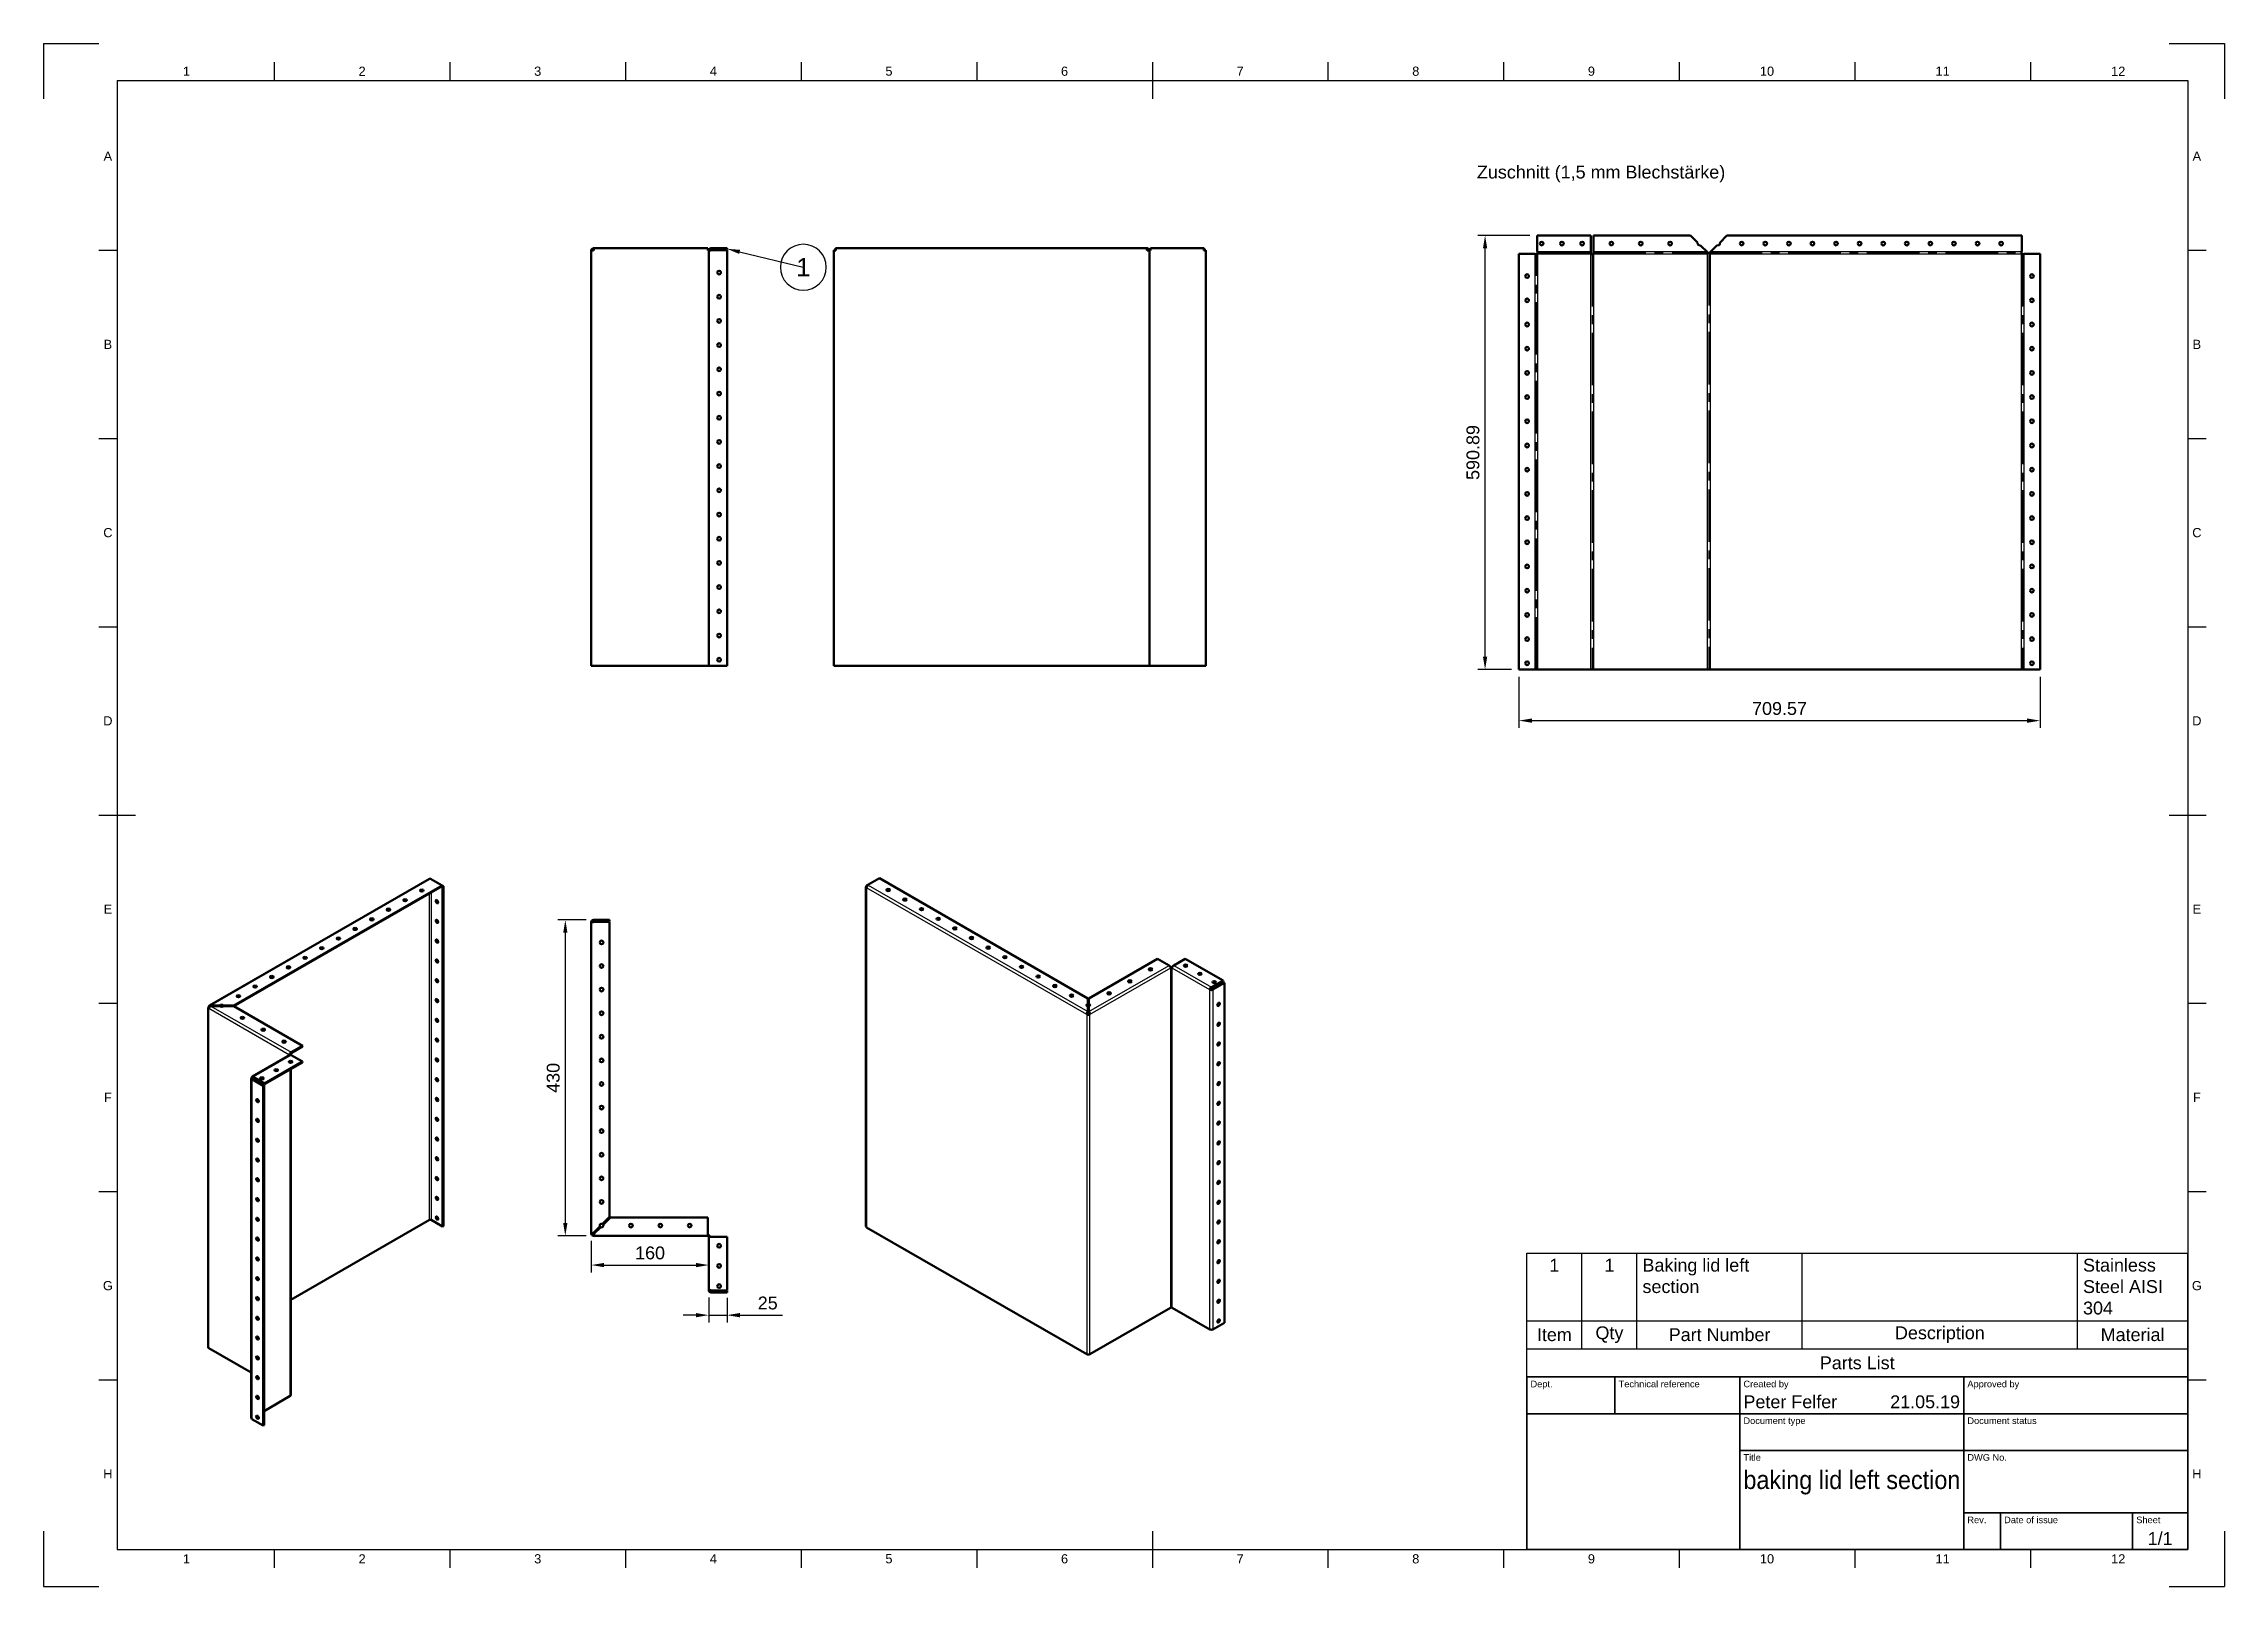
# Model space of a CAD drawing. Header units: millimetres. Extents: x 0 to 594, y 0 to 420.
import ezdxf
from ezdxf import colors
from ezdxf.entities.mleader import LeaderData, LeaderLine
from ezdxf.enums import TextEntityAlignment as Align
from ezdxf.math import Vec2, Vec3

# ---------------------------------------------------------------- set-up
doc = ezdxf.new("R2010")
doc.units = ezdxf.units.MM
doc.header["$LTSCALE"] = 0.75
doc.linetypes.add('CENTER2', pattern=[28.575, 19.05, -3.175, 3.175, -3.175])
for name, color, linetype, lineweight in [('Balloons', 7, 'Continuous', 25), ('Bend Center', 7, 'CENTER2', 25), ('Border', 7, 'Continuous', 25), ('FD_Dimensions', 7, 'Continuous', 25), ('Notes', 7, 'Continuous', 25), ('Parts Lists', 7, 'Continuous', 25), ('TitleBlock', 7, 'Continuous', 35), ('Visible', 7, 'Continuous', 50), ('Visible Narrow', 7, 'Continuous', 25)]:
    doc.layers.add(name, color=color, linetype=linetype, lineweight=lineweight)
doc.styles.add('FusionTitle', font='')
doc.styles.get("Standard").update_dxf_attribs({"font": 'arial.ttf'})
doc.styles.get('FusionTitle').set_extended_font_data('Arial Unicode MS')
doc.dimstyles.new('Dim-ISO-25', dxfattribs={"dimtxt": 3.5, "dimasz": 3.5, "dimexe": 2, "dimexo": 2, "dimgap": 1.5, "dimtad": 1, "dimzin": 12, "dimdsep": 46, "dimtxsty": 'Standard', "dimcen": 0, "dimazin": 3, "dimtp": 0.1, "dimtm": 0.1, "dimtfac": 0.714, "dimtmove": 0, "dimatfit": 3, "dimfxl": 1, "dimtzin": 12, "dimarcsym": 0})

msp = doc.modelspace()

# ---------------------------------------------------------------- texts
at = {"layer": 'Notes', "insert": (390.3972, 386.786), "char_height": 3.5, "attachment_point": 1}
msp.add_mtext_dynamic_manual_height_columns('Zuschnitt (1,5 mm Blechstärke)', width=86.88949, gutter_width=17.5, heights=[0], dxfattribs=at)

# ---------------------------------------------------------------- blocks, each defined once
blk = doc.blocks.new('ISO_A2_SHEET')
at = {"layer": 'Border'}
for p, q in [((0, 420), (15, 420)), ((0, 420), (0, 405)), ((579, 420), (594, 420)), ((594, 420), (594, 405)), ((20, 410), (584, 410)), ((20, 410), (20, 10)), ((62.8335, 415), (62.8335, 410)), ((110.6668, 415), (110.6668, 410)), ((158.5001, 415), (158.5001, 410)), ((206.3334, 415), (206.3334, 410)), ((254.1667, 415), (254.1667, 410)), ((302, 415), (302, 405)), ((349.8333, 415), (349.8333, 410)), ((397.6666, 415), (397.6666, 410)), ((445.4999, 415), (445.4999, 410)), ((493.3332, 415), (493.3332, 410)), ((541.1665, 415), (541.1665, 410)), ((584, 410), (584, 10)), ((15, 363.75), (20, 363.75)), ((584, 363.75), (589, 363.75)), ((15, 312.5), (20, 312.5)), ((584, 312.5), (589, 312.5)), ((15, 261.25), (20, 261.25)), ((584, 261.25), (589, 261.25)), ((15, 210), (25, 210)), ((579, 210), (589, 210)), ((15, 158.75), (20, 158.75)), ((584, 158.75), (589, 158.75)), ((15, 107.5), (20, 107.5)), ((584, 107.5), (589, 107.5)), ((15, 56.25), (20, 56.25)), ((584, 56.25), (589, 56.25)), ((0, 15), (0, 0)), ((302, 15), (302, 5)), ((594, 15), (594, 0)), ((20, 10), (584, 10)), ((62.8335, 10), (62.8335, 5)), ((110.6668, 10), (110.6668, 5)), ((158.5001, 10), (158.5001, 5)), ((206.3334, 10), (206.3334, 5)), ((254.1667, 10), (254.1667, 5)), ((349.8333, 10), (349.8333, 5)), ((397.6666, 10), (397.6666, 5)), ((445.4999, 10), (445.4999, 5)), ((493.3332, 10), (493.3332, 5)), ((541.1665, 10), (541.1665, 5)), ((0, 0), (15, 0)), ((579, 0), (594, 0))]:
    blk.add_line(p, q, dxfattribs=at)
at = {"layer": 'Border', "style": 'FusionTitle'}
for s, p in [('1', (38.91685, 412.5)), ('2', (86.75015, 412.5)), ('3', (134.58345, 412.5)), ('4', (182.41675, 412.5)), ('5', (230.25005, 412.5)), ('6', (278.08335, 412.5)), ('7', (325.91665, 412.5)), ('8', (373.74995, 412.5)), ('9', (421.58325, 412.5)), ('10', (469.41655, 412.5)), ('11', (517.24985, 412.5)), ('12', (565.08315, 412.5)), ('A', (17.5, 389.375)), ('A', (586.5, 389.375)), ('B', (17.5, 338.125)), ('B', (586.5, 338.125)), ('C', (17.5, 286.875)), ('C', (586.5, 286.875)), ('D', (17.5, 235.625)), ('D', (586.5, 235.625)), ('E', (17.5, 184.375)), ('E', (586.5, 184.375)), ('F', (17.5, 133.125)), ('F', (586.5, 133.125)), ('G', (17.5, 81.875)), ('G', (586.5, 81.875)), ('H', (17.5, 30.625)), ('H', (586.5, 30.625)), ('1', (38.91685, 7.5)), ('2', (86.75015, 7.5)), ('3', (134.58345, 7.5)), ('4', (182.41675, 7.5)), ('5', (230.25005, 7.5)), ('6', (278.08335, 7.5)), ('7', (325.91665, 7.5)), ('8', (373.74995, 7.5)), ('9', (421.58325, 7.5)), ('10', (469.41655, 7.5)), ('11', (517.24985, 7.5)), ('12', (565.08315, 7.5))]:
    blk.add_text(s, height=2.5, dxfattribs=at).set_placement(p, align=Align.MIDDLE)
blk = doc.blocks.new('ISO_TITLEBLOCK')
at = {"layer": 'TitleBlock'}
for p, q in [((0, 47), (-180, 47)), ((-180, 47), (-180, 0)), ((-156, 37), (-156, 47)), ((-122, 0), (-122, 47)), ((-61, 0), (-61, 47)), ((0, 0), (0, 47)), ((-180, 37), (0, 37)), ((-122, 27), (0, 27)), ((-61, 10), (0, 10)), ((-51, 0), (-51, 10)), ((-15, 0), (-15, 10)), ((-180, 0), (0, 0))]:
    blk.add_line(p, q, dxfattribs=at)
at = {"layer": 'TitleBlock', "style": 'FusionTitle'}
for s, p in [('Dept.', (-179, 46)), ('Technical reference', (-155, 46)), ('Created by', (-121, 46)), ('Approved by', (-60, 46)), ('Document type', (-121, 36)), ('Document status', (-60, 36)), ('Title', (-121, 26)), ('DWG No.', (-60, 26)), ('Rev.', (-60, 9)), ('Date of issue', (-50, 9)), ('Sheet', (-14, 9))]:
    blk.add_text(s, height=1.8, dxfattribs=at).set_placement(p, align=Align.TOP_LEFT)
for tag, p, height in [('DEPT', (-179, 38.5), 3.5), ('TECHNICAL_REFERENCE', (-155, 38.5), 3.5), ('CREATED_BY', (-121, 38.5), 3.5), ('APPROVED_BY', (-60, 38.5), 3.5), ('DOCUMENT_TYPE', (-121, 28.5), 3.5), ('DOCUMENT_STATUS', (-60, 28.5), 3.5), ('TITLE_1', (-121, 16.5), 5), ('TITLE_2', (-121, 9), 5), ('TITLE_3', (-121, 1.5), 5), ('DATE_OF_ISSUE', (-50, 1.5), 3.5)]:
    blk.add_attdef(tag, p, '', height=height, dxfattribs=at)
for tag, p in [('CREATED_DATE', (-62, 38.5)), ('APPROVED_DATE', (-1, 38.5))]:
    blk.add_attdef(tag, text='', height=3.5, dxfattribs=at).set_placement(p, align=Align.RIGHT)
for tag, height, p in [('DRAWING_NUMBER', 5, (-30.5, 16.6)), ('REV', 3.5, (-56, 3.1)), ('SHEET', 3.5, (-7.5, 3.1))]:
    blk.add_attdef(tag, text='', height=height, dxfattribs=at).set_placement(p, align=Align.MIDDLE)
blk = doc.blocks.new('*T9')
at = {"layer": 'Parts Lists', "color": 0, "linetype": 'ByBlock', "lineweight": -2, "transparency": 16777216}
for p, q in [((0, 33.695771), (180, 33.695771)), ((0, 0), (0, 33.695771)), ((15, 7.666667), (15, 33.695771)), ((30, 7.666667), (30, 33.695771)), ((75, 7.666667), (75, 33.695771)), ((150, 7.666667), (150, 33.695771)), ((180, 0), (180, 33.695771)), ((0, 15.333333), (180, 15.333333)), ((0, 7.666667), (180, 7.666667)), ((0, 0), (180, 0))]:
    blk.add_line(p, q, dxfattribs=at)
at = {"layer": 'Parts Lists', "color": 0, "transparency": 16777216, "char_height": 3.5}
for s, insert, width, attachment_point in [('1', (7.5, 32.195771), 12, 2), ('1', (22.5, 32.195771), 12, 2), ('Baking lid left section', (31.5, 32.195771), 42, 1), ('Stainless Steel AISI 304', (151.5, 32.195771), 27, 1), ('Item', (7.5, 11.5), 12, 5), ('Qty', (22.5, 11.5), 12, 5), ('Part Number', (52.5, 11.5), 42, 5), ('Description', (112.5, 11.5), 72, 5), ('Material', (165, 11.5), 27, 5), ('Parts List', (90, 3.833333), 177, 5)]:
    blk.add_mtext(s, dxfattribs=dict(at, insert=insert, width=width, attachment_point=attachment_point))
blk = doc.blocks.new('*D17')
at = {"layer": 'Defpoints', "color": 0, "transparency": 16777216}
for p in [(149.780185, 181.433975), (142.10284, 95.433975), (149.780185, 95.433975)]:
    blk.add_point(p, dxfattribs=at)
at = {"layer": 'FD_Dimensions', "lineweight": -2, "transparency": 16777216}
for p, q in [((147.780185, 181.433975), (140.10284, 181.433975)), ((142.10284, 177.933975), (142.10284, 98.933975)), ((147.780185, 95.433975), (140.10284, 95.433975))]:
    blk.add_line(p, q, dxfattribs=at)
at = {"layer": 'FD_Dimensions', "transparency": 16777216}
for points in [[(141.519507, 177.933975), (142.686174, 177.933975), (142.10284, 181.433975)], [(141.519507, 98.933975), (142.686174, 98.933975), (142.10284, 95.433975)]]:
    blk.add_solid(points, dxfattribs=at)
at = {"layer": 'FD_Dimensions', "color": 0, "transparency": 16777216, "insert": (138.814641, 138.433975), "char_height": 3.5, "attachment_point": 5, "rotation": 90}
blk.add_mtext('430', dxfattribs=at)
blk = doc.blocks.new('*D18')
at = {"layer": 'Defpoints', "color": 0, "transparency": 16777216}
for p in [(149.180185, 96.033975), (181.180185, 87.468494), (181.180185, 87.468494)]:
    blk.add_point(p, dxfattribs=at)
at = {"layer": 'FD_Dimensions', "lineweight": -2, "transparency": 16777216}
for p, q in [((149.180185, 94.033975), (149.180185, 85.468494)), ((152.680185, 87.468494), (177.680185, 87.468494))]:
    blk.add_line(p, q, dxfattribs=at)
at = {"layer": 'FD_Dimensions', "transparency": 16777216}
for points in [[(152.680185, 88.051827), (152.680185, 86.88516), (149.180185, 87.468494)], [(177.680185, 88.051827), (177.680185, 86.88516), (181.180185, 87.468494)]]:
    blk.add_solid(points, dxfattribs=at)
at = {"layer": 'FD_Dimensions', "color": 0, "transparency": 16777216, "insert": (165.180185, 90.755499), "char_height": 3.5, "attachment_point": 5}
blk.add_mtext('160', dxfattribs=at)
blk = doc.blocks.new('*D19')
at = {"layer": 'Defpoints', "color": 0, "transparency": 16777216}
for p in [(181.180185, 80.633975), (186.180185, 80.546107), (186.180185, 73.831046)]:
    blk.add_point(p, dxfattribs=at)
at = {"layer": 'FD_Dimensions', "lineweight": -2, "transparency": 16777216}
for p, q in [((181.180185, 78.633975), (181.180185, 71.831046)), ((186.180185, 78.546107), (186.180185, 71.831046)), ((177.680185, 73.831046), (174.180185, 73.831046)), ((181.180185, 73.831046), (186.180185, 73.831046)), ((189.680185, 73.831046), (201.279775, 73.831046))]:
    blk.add_line(p, q, dxfattribs=at)
at = {"layer": 'FD_Dimensions', "transparency": 16777216}
for points in [[(177.680185, 74.414379), (177.680185, 73.247712), (181.180185, 73.831046)], [(189.680185, 74.414379), (189.680185, 73.247712), (186.180185, 73.831046)]]:
    blk.add_solid(points, dxfattribs=at)
at = {"layer": 'FD_Dimensions', "color": 0, "transparency": 16777216, "insert": (197.22998, 77.118051), "char_height": 3.5, "attachment_point": 5}
blk.add_mtext('25', dxfattribs=at)
blk = doc.blocks.new('*D20')
at = {"layer": 'Defpoints', "color": 0, "transparency": 16777216}
for p in [(401.865715, 249.601382), (543.780051, 249.601382), (543.780051, 235.689916)]:
    blk.add_point(p, dxfattribs=at)
at = {"layer": 'FD_Dimensions', "lineweight": -2, "transparency": 16777216}
for p, q in [((401.865715, 247.601382), (401.865715, 233.689916)), ((543.780051, 247.601382), (543.780051, 233.689916)), ((405.365715, 235.689916), (540.280051, 235.689916))]:
    blk.add_line(p, q, dxfattribs=at)
at = {"layer": 'FD_Dimensions', "transparency": 16777216}
for points in [[(405.365715, 236.27325), (405.365715, 235.106583), (401.865715, 235.689916)], [(540.280051, 236.27325), (540.280051, 235.106583), (543.780051, 235.689916)]]:
    blk.add_solid(points, dxfattribs=at)
at = {"layer": 'FD_Dimensions', "color": 0, "transparency": 16777216, "insert": (472.822883, 238.976922), "char_height": 3.5, "attachment_point": 5}
blk.add_mtext('709.57', dxfattribs=at)
blk = doc.blocks.new('*D21')
at = {"layer": 'Defpoints', "color": 0, "transparency": 16777216}
for p in [(392.62586, 367.779966), (406.856431, 367.779966), (401.865715, 249.601382)]:
    blk.add_point(p, dxfattribs=at)
at = {"layer": 'FD_Dimensions', "lineweight": -2, "transparency": 16777216}
for p, q in [((404.856431, 367.779966), (390.62586, 367.779966)), ((392.62586, 253.101382), (392.62586, 364.279966)), ((399.865715, 249.601382), (390.62586, 249.601382))]:
    blk.add_line(p, q, dxfattribs=at)
at = {"layer": 'FD_Dimensions', "transparency": 16777216}
for points in [[(392.042527, 364.279966), (393.209194, 364.279966), (392.62586, 367.779966)], [(392.042527, 253.101382), (393.209194, 253.101382), (392.62586, 249.601382)]]:
    blk.add_solid(points, dxfattribs=at)
at = {"layer": 'FD_Dimensions', "color": 0, "transparency": 16777216, "insert": (389.338855, 308.690674), "char_height": 3.5, "attachment_point": 5, "rotation": 90}
blk.add_mtext('590.89', dxfattribs=at)
blk = doc.blocks.new('*B16')
at = {"transparency": 16777216}
for start, end in [(90, 270), (270, 90)]:
    blk.add_arc((0, 0), 6.25, start, end, dxfattribs=at)
at = {"transparency": 16777216, "insert": (0, 0), "char_height": 5, "attachment_point": 5}
blk.add_mtext('1', dxfattribs=at)

# ---------------------------------------------------------------- dimensions: what is measured, and where the dimension line sits
at = {"layer": 'FD_Dimensions'}
for base, p1, p2, angle, picture, middle in [((392.6259, 367.78), (401.8657, 249.6014), (406.8564, 367.78), 270, '*D21', (389.3389, 308.6907)), ((142.1028, 95.434), (149.7802, 181.434), (149.7802, 95.434), 90, '*D17', (138.8146, 138.434)), ((181.1802, 87.4685), (149.1802, 96.034), (181.1802, 87.4685), 180, '*D18', (165.1802, 90.7555)), ((186.1802, 73.831), (181.1802, 80.634), (186.1802, 80.5461), 180, '*D19', (197.23, 77.1181))]:
    dim = msp.add_linear_dim(base=base, p1=p1, p2=p2, angle=angle, dimstyle='Dim-ISO-25', override={"dimlfac": 5, "dimclrd": 256, "dimclre": 256}, dxfattribs=at)
    dim.commit()
    dim.dimension.update_dxf_attribs({"geometry": picture, "text_midpoint": middle})
dim = msp.add_linear_dim(base=(543.7801, 235.6899), p1=(401.8657, 249.6014), p2=(543.7801, 249.6014), dimstyle='Dim-ISO-25', override={"dimlfac": 5, "dimclrd": 256, "dimclre": 256}, dxfattribs=at)
dim.commit()
dim.dimension.update_dxf_attribs({"geometry": '*D20', "text_midpoint": (472.8229, 238.9769)})

# ---------------------------------------------------------------- linework, layer by layer
at = {"layer": 'Bend Center'}
for p, q in [((406.605, 249.6014), (406.605, 362.7014)), ((406.9443, 363.0407), (421.4443, 363.0407)), ((421.7836, 362.7014), (421.7836, 249.6014)), ((422.1229, 363.0407), (453.35, 363.0407)), ((453.5622, 362.9528), (453.5622, 249.6014)), ((453.7743, 363.0407), (538.7015, 363.0407)), ((539.0408, 362.7014), (539.0408, 249.6014))]:
    msp.add_line(p, q, dxfattribs=at)
at = {"layer": 'Visible'}
for p, q in [((149.1802, 363.6776), (149.7802, 363.6776)), ((149.1802, 363.6776), (149.1802, 250.5776)), ((149.7802, 364.2776), (149.9923, 364.2776)), ((149.7802, 364.2776), (149.7802, 363.9776)), ((149.8509, 363.9776), (149.7802, 363.9776)), ((149.7802, 363.7655), (149.7802, 363.6776)), ((149.8, 363.7655), (149.7802, 363.7655)), ((149.9923, 364.2776), (180.8802, 364.2776)), ((180.8802, 364.2776), (180.8802, 363.6776)), ((181.1802, 363.6776), (180.8802, 363.6776)), ((181.7802, 363.6776), (181.1802, 363.6776)), ((181.1802, 250.5776), (181.1802, 363.6776)), ((181.7802, 364.2776), (186.1802, 364.2776)), ((181.7802, 364.2776), (181.7802, 363.9776)), ((186.1802, 363.9776), (181.7802, 363.9776)), ((181.7802, 363.7655), (186.1802, 363.7655)), ((181.7802, 363.6776), (181.7802, 363.7655)), ((186.1802, 364.2776), (186.1802, 363.9776)), ((186.1802, 250.5776), (186.1802, 363.7655)), ((406.2657, 362.7892), (401.8657, 362.7892)), ((401.8657, 362.7892), (401.8657, 249.6014)), ((406.2657, 362.7014), (406.2657, 362.7892)), ((406.9443, 362.7014), (406.2657, 362.7014)), ((421.4443, 367.78), (406.8564, 367.78)), ((406.8564, 367.78), (406.8564, 363.38)), ((406.8564, 363.38), (406.9443, 363.38)), ((406.9443, 363.38), (406.9443, 362.7014)), ((421.4443, 362.7014), (421.4443, 367.78)), ((422.1229, 362.7014), (421.4443, 362.7014)), ((448.6108, 367.78), (422.1229, 367.78)), ((422.1229, 367.78), (422.1229, 362.7014)), ((450.5795, 365.8112), (448.6108, 367.78)), ((453.35, 363.0407), (451.2541, 365.1366)), ((455.8703, 365.1366), (453.7743, 363.0407)), ((458.5136, 367.78), (456.5448, 365.8112)), ((538.7893, 367.78), (458.5136, 367.78)), ((538.7015, 362.7014), (538.7015, 363.38)), ((538.7015, 363.38), (538.7893, 363.38)), ((539.3801, 362.7014), (538.7015, 362.7014)), ((538.7893, 363.38), (538.7893, 367.78)), ((543.7801, 362.7892), (539.3801, 362.7892)), ((539.3801, 362.7892), (539.3801, 362.7014)), ((543.7801, 249.6014), (543.7801, 362.7892)), ((149.7802, 250.5776), (149.1802, 250.5776)), ((180.8802, 250.5776), (149.7802, 250.5776)), ((180.8802, 250.5776), (181.1802, 250.5776)), ((181.7802, 250.5776), (181.1802, 250.5776)), ((181.7802, 250.5776), (186.1802, 250.5776)), ((543.7801, 249.6014), (401.8657, 249.6014))]:
    msp.add_line(p, q, dxfattribs=at)
at = {"layer": 'Visible', "extrusion": (1, -2e-16, 2.966e-13)}
for p, q in [((215.2017, 363.6776), (215.2017, 363.7655)), ((215.2017, 363.7655), (215.5017, 363.7655)), ((215.2017, 250.5776), (215.2017, 363.6776)), ((215.2017, 363.6776), (215.8017, 363.6776)), ((215.5017, 363.7655), (215.5017, 363.6776)), ((215.8017, 364.2776), (215.7138, 364.2776)), ((215.7138, 364.2776), (215.7138, 363.9776)), ((215.8017, 363.9776), (215.7138, 363.9776)), ((215.8017, 364.2776), (300.3895, 364.2776)), ((215.8017, 364.2776), (215.8017, 363.6776)), ((300.6017, 364.2776), (300.3895, 364.2776)), ((300.6017, 363.9776), (300.531, 363.9776)), ((300.6017, 364.2776), (300.6017, 363.9776)), ((300.6017, 363.6776), (301.2017, 363.6776)), ((301.5017, 363.6776), (301.2017, 363.6776)), ((301.2017, 250.5776), (301.2017, 363.6776)), ((301.5017, 364.2776), (316.0017, 364.2776)), ((301.5017, 364.2776), (301.5017, 363.6776)), ((316.0017, 364.2776), (316.0895, 364.2776)), ((316.0017, 364.2776), (316.0017, 363.6776)), ((316.0895, 363.9776), (316.0017, 363.9776)), ((316.6017, 363.6776), (316.0017, 363.6776)), ((316.0895, 364.2776), (316.0895, 363.9776)), ((316.6017, 363.7655), (316.3017, 363.7655)), ((316.3017, 363.6776), (316.3017, 363.7655)), ((316.6017, 363.6776), (316.6017, 363.7655)), ((316.6017, 363.6776), (316.6017, 250.5776)), ((215.2017, 250.5776), (215.8017, 250.5776)), ((300.6017, 250.5776), (215.8017, 250.5776)), ((301.2017, 250.5776), (300.6017, 250.5776)), ((301.2017, 250.5776), (301.5017, 250.5776)), ((316.0017, 250.5776), (301.5017, 250.5776)), ((316.6017, 250.5776), (316.0017, 250.5776))]:
    msp.add_line(p, q, dxfattribs=at)
at = {"layer": 'Visible', "extrusion": (-0.707107, -0.407196, 0.578093)}
for p, q in [((45.1751, 158.1301), (105.0625, 192.617)), ((51.7719, 158.1438), (108.5354, 190.8317)), ((108.5354, 190.5864), (51.8348, 157.9348)), ((105.362, 192.5876), (105.4241, 192.6234)), ((105.4241, 192.6234), (108.5354, 190.8317)), ((108.6854, 190.4994), (108.5348, 190.5861)), ((108.5354, 190.8317), (108.5354, 190.5864)), ((108.5354, 190.8301), (108.8975, 190.6216)), ((108.8975, 190.6216), (108.6854, 190.4994)), ((108.6854, 97.963), (108.6854, 190.4994)), ((108.8975, 190.6216), (108.8975, 98.0851)), ((44.7993, 157.5669), (44.7993, 65.1023)), ((45.5493, 158.1438), (48.0336, 158.1438)), ((45.5493, 158.1438), (45.5493, 157.971)), ((45.5493, 157.971), (48.0336, 157.971)), ((48.0336, 157.971), (48.0336, 158.1438)), ((48.9876, 158.1438), (48.9876, 157.971)), ((48.9876, 158.1438), (51.7719, 158.1438)), ((48.9876, 157.971), (51.7719, 157.971)), ((51.7719, 158.1438), (51.7719, 157.971)), ((70.5016, 147.1853), (51.7719, 157.971)), ((56.8379, 138.7857), (67.0909, 144.6901)), ((60.1864, 136.9289), (70.5016, 142.869)), ((70.5016, 142.6237), (60.1864, 136.6836)), ((67.1782, 144.7809), (66.9661, 144.6588)), ((67.3539, 142.8238), (67.3539, 142.506)), ((67.3903, 145.3936), (70.5016, 147.1853)), ((70.5016, 146.94), (67.3903, 145.1483)), ((67.3903, 144.6607), (70.5016, 142.869)), ((70.5016, 147.1853), (70.5016, 146.94)), ((70.5016, 142.869), (70.5016, 142.6237)), ((56.5373, 45.8012), (56.5373, 138.2658)), ((56.713, 138.5101), (56.9252, 138.3879)), ((56.713, 138.0933), (56.9252, 138.2155)), ((56.713, 138.0933), (59.8243, 136.3016)), ((56.713, 138.0215), (56.713, 138.0933)), ((56.9252, 138.2155), (60.0364, 136.4238)), ((57.1373, 138.7563), (57.0752, 138.7205)), ((57.0752, 138.7205), (60.1864, 136.9289)), ((57.0752, 138.7205), (57.0752, 138.4753)), ((60.1864, 136.6836), (57.0752, 138.4753)), ((60.1864, 136.9289), (60.1864, 136.6836)), ((67.3539, 140.8111), (67.3539, 52.072)), ((59.8243, 136.3016), (60.0364, 136.4238)), ((59.8243, 43.7652), (59.8243, 136.3016)), ((60.0364, 136.4238), (60.0364, 43.8874)), ((67.3539, 77.9894), (105.1498, 99.7546)), ((105.5741, 99.7546), (108.6854, 97.963)), ((108.8975, 98.0851), (108.6854, 97.963)), ((56.5373, 58.1997), (44.975, 64.858)), ((60.0364, 47.715), (67.1782, 51.8277)), ((56.713, 45.5569), (59.8243, 43.7652)), ((59.8243, 43.7652), (60.0364, 43.8874))]:
    msp.add_line(p, q, dxfattribs=at)
at = {"layer": 'Visible', "extrusion": (0.707107, -0.407196, 0.578093)}
for p, q in [((223.9925, 190.4482), (223.9925, 97.9836)), ((224.1682, 190.7643), (224.5303, 190.9729)), ((224.1682, 190.6925), (224.1682, 190.7643)), ((224.1682, 190.7643), (224.3246, 190.6743)), ((224.1682, 190.6925), (224.2919, 190.6213)), ((224.5303, 190.9745), (227.6416, 192.7662)), ((224.5925, 190.9387), (224.5303, 190.9745)), ((224.5303, 190.9745), (224.5303, 190.8976)), ((284.4051, 160.0782), (227.6416, 192.7662)), ((303.4349, 170.864), (284.7051, 160.0782)), ((306.5461, 169.0723), (303.4349, 170.864)), ((307.8189, 169.0723), (310.9302, 170.864)), ((321.2454, 164.9238), (310.9302, 170.864)), ((317.6477, 162.4331), (317.8599, 162.5553)), ((318.072, 163.168), (318.1341, 163.1322)), ((318.072, 163.168), (318.072, 162.9227)), ((318.1341, 162.8869), (318.072, 162.9227)), ((318.1341, 163.1322), (321.2454, 164.9238)), ((321.2454, 164.6786), (318.1341, 162.8869)), ((318.1341, 163.1322), (318.1341, 162.8869)), ((318.2841, 162.6271), (321.3954, 164.4188)), ((318.4963, 162.505), (318.2841, 162.6271)), ((318.2841, 162.5553), (318.2841, 162.6271)), ((318.4963, 162.4331), (318.2841, 162.5553)), ((318.4963, 162.505), (321.6075, 164.2966)), ((318.4963, 162.4331), (318.4963, 162.505)), ((321.2454, 164.9238), (321.2454, 164.6786)), ((321.6075, 164.2966), (321.3954, 164.4188)), ((321.6075, 71.7602), (321.6075, 164.2966)), ((284.4051, 158.4749), (284.4051, 160.0782)), ((284.4051, 158.4749), (284.4051, 158.2296)), ((284.4051, 156.4949), (284.4051, 157.9255)), ((284.4051, 156.4949), (284.4051, 156.2496)), ((284.7051, 158.4749), (284.7051, 160.0782)), ((284.7051, 158.2296), (284.7051, 158.4749)), ((284.7051, 156.4949), (284.7051, 157.9255)), ((284.7051, 156.4949), (284.7051, 156.2496)), ((284.1309, 63.2091), (224.1682, 97.7393)), ((306.9704, 75.8729), (284.9794, 63.2091)), ((317.6477, 69.9685), (307.3947, 75.8729)), ((318.4963, 69.9685), (321.6075, 71.7602))]:
    msp.add_line(p, q, dxfattribs=at)
at = {"layer": 'Visible', "extrusion": (-6e-16, -1, 2.967e-13)}
for p, q in [((149.7802, 180.834), (149.1802, 180.834)), ((149.1802, 96.034), (149.1802, 180.834)), ((149.7802, 181.434), (154.1802, 181.434)), ((149.7802, 181.434), (149.7802, 181.134)), ((154.1802, 181.134), (149.7802, 181.134)), ((149.7802, 180.9218), (154.1802, 180.9218)), ((149.7802, 180.834), (149.7802, 180.9218)), ((154.1802, 181.434), (154.1802, 181.134)), ((154.1802, 100.6461), (154.1802, 180.9218)), ((149.4802, 96.034), (149.1802, 96.034)), ((149.7802, 96.2461), (151.5368, 98.0028)), ((180.8802, 95.434), (149.7802, 95.434)), ((149.9923, 96.034), (151.749, 97.7906)), ((152.2114, 98.6773), (154.1802, 100.6461)), ((152.4235, 98.4652), (154.3923, 100.434)), ((180.8802, 100.434), (154.3923, 100.434)), ((180.8802, 96.034), (180.8802, 100.434)), ((180.8802, 96.034), (180.8802, 95.434)), ((181.7802, 95.134), (181.1802, 95.134)), ((181.1802, 80.634), (181.1802, 95.134)), ((181.7802, 95.134), (186.1802, 95.134)), ((186.1802, 80.5461), (186.1802, 95.134)), ((181.7802, 80.634), (181.1802, 80.634)), ((181.7802, 80.634), (181.7802, 80.5461)), ((181.7802, 80.5461), (186.1802, 80.5461)), ((181.7802, 80.334), (186.1802, 80.334)), ((181.7802, 80.034), (181.7802, 80.334)), ((181.7802, 80.034), (186.1802, 80.034)), ((186.1802, 80.034), (186.1802, 80.334))]:
    msp.add_line(p, q, dxfattribs=at)
at = {"layer": 'Visible', "extrusion": (0, 0, -1)}
for centre in [(-408.0443, 365.58), (-413.5443, 365.58), (-419.0443, 365.58), (-427.0229, 365.58), (-435.0229, 365.58), (-443.0229, 365.58), (-462.5245, 365.58), (-468.9476, 365.58), (-475.3707, 365.58), (-481.7938, 365.58), (-488.2169, 365.58), (-494.6399, 365.58), (-501.063, 365.58), (-507.4861, 365.58), (-513.9092, 365.58), (-520.3322, 365.58), (-526.7553, 365.58), (-533.1784, 365.58), (-183.9802, 357.6894), (-404.0657, 356.7131), (-541.5801, 356.7131), (-183.9802, 351.1012), (-404.0657, 350.1249), (-541.5801, 350.1249), (-183.9802, 344.5129), (-404.0657, 343.5367), (-541.5801, 343.5367), (-183.9802, 337.9247), (-404.0657, 336.9484), (-541.5801, 336.9484), (-183.9802, 331.3365), (-404.0657, 330.3602), (-541.5801, 330.3602), (-183.9802, 324.7482), (-404.0657, 323.772), (-541.5801, 323.772), (-183.9802, 318.16), (-404.0657, 317.1837), (-541.5801, 317.1837), (-183.9802, 311.5718), (-404.0657, 310.5955), (-541.5801, 310.5955), (-183.9802, 304.9835), (-404.0657, 304.0073), (-541.5801, 304.0073), (-183.9802, 298.3953), (-404.0657, 297.419), (-541.5801, 297.419), (-183.9802, 291.8071), (-404.0657, 290.8308), (-541.5801, 290.8308), (-183.9802, 285.2188), (-404.0657, 284.2426), (-541.5801, 284.2426), (-183.9802, 278.6306), (-404.0657, 277.6543), (-541.5801, 277.6543), (-183.9802, 272.0423), (-404.0657, 271.0661), (-541.5801, 271.0661), (-183.9802, 265.4541), (-404.0657, 264.4779), (-541.5801, 264.4779), (-183.9802, 258.8659), (-404.0657, 257.8896), (-541.5801, 257.8896), (-183.9802, 252.2776), (-404.0657, 251.3014), (-541.5801, 251.3014), (-151.9802, 175.3109), (-151.9802, 168.8878), (-151.9802, 162.4647), (-151.9802, 156.0417), (-151.9802, 149.6186), (-151.9802, 143.1955), (-151.9802, 136.7724), (-151.9802, 130.3494), (-151.9802, 123.9263), (-151.9802, 117.5032), (-151.9802, 111.0801), (-151.9802, 104.6571), (-159.9802, 98.234), (-167.9802, 98.234), (-175.9802, 98.234), (-183.9802, 92.734), (-183.9802, 87.234), (-183.9802, 81.734)]:
    msp.add_circle(centre, 0.5, dxfattribs=at)
for centre, radius, start, end in [((-181.7802, 363.6776), 0.6, 0, 90), ((-451.0229, 365.58), 0.5, 242.457603, 27.542397), ((-456.1015, 365.58), 0.5, 152.457603, 297.542397), ((-149.7802, 180.834), 0.6, 0, 90), ((-149.7802, 96.034), 0.6, 270, 0), ((-151.9802, 98.234), 0.5, 332.457603, 117.542397), ((-151.9802, 98.234), 0.5, 152.457603, 297.542397), ((-180.8802, 95.134), 0.6, 90, 180)]:
    msp.add_arc(centre, radius, start, end, dxfattribs=at)
at = {"layer": 'Visible'}
for centre, radius, start, end in [((181.7802, 363.6776), 0.3, 90, 180), ((453.5622, 363.2528), 0.3, 225, 315), ((149.7802, 180.834), 0.3, 90, 180), ((149.7802, 96.034), 0.3, 180, 270), ((180.8802, 95.134), 0.3, 0, 90), ((181.7802, 80.634), 0.6, 180, 270), ((181.7802, 80.634), 0.3, 180, 270)]:
    msp.add_arc(centre, radius, start, end, dxfattribs=at)
at = {"layer": 'Visible', "extrusion": (0, -1e-16, -1)}
msp.add_ellipse((105.362, 192.0971), major_axis=(-0.2994, 0.52), ratio=0.57809312, start_param=0, end_param=0.78346445, dxfattribs=at)
at = {"layer": 'Visible', "extrusion": (-1e-16, -5e-16, -1)}
for centre, major_axis, start_param, end_param in [((224.5925, 190.4482), (-0.6, 0), -0.78539816, 0.78539816), ((307.1825, 168.2153), (0.6, 0), 4.2991547, 5.12562326), ((284.5551, 155.918), (0.6, 0), 0.78539816, 2.35619449), ((224.5925, 97.9836), (-0.6, 0), -0.78539816, 0), ((307.1825, 75.7507), (-0.3, 0), 0.78539816, 2.35619449)]:
    msp.add_ellipse(centre, major_axis=major_axis, ratio=0.5758617, start_param=start_param, end_param=end_param, dxfattribs=at)
at = {"layer": 'Visible', "extrusion": (-1e-16, -2e-16, -1)}
for centre, major_axis, ratio, start_param, end_param in [((224.5925, 190.4482), (0.2994, 0.52), 0.57809312, 3.92892453, 5.49972085), ((318.8498, 164.5117), (-0.5, 0), 0.5758617, 3.14159265, 9.42477796), ((284.5551, 158.2002), (0.5, 0), 0.5758617, -1.26610367, 1.26610367)]:
    msp.add_ellipse(centre, major_axis=major_axis, ratio=ratio, start_param=start_param, end_param=end_param, dxfattribs=at)
at = {"layer": 'Visible', "extrusion": (1e-16, 1e-16, -1)}
for centre, major_axis, start_param, end_param in [((93.9286, 184.2119), (0.5, 0), -1.57079633, 4.71238898), ((98.4704, 186.8273), (0.5, 0), -1.57079633, 4.71238898), ((103.0122, 189.4428), (-0.5, 0), 1.57079633, 7.85398163), ((84.845, 178.981), (-0.5, 0), 1.57079633, 7.85398163), ((89.3868, 181.5964), (-0.5, 0), 1.57079633, 7.85398163), ((75.7614, 173.7501), (-0.5, 0), 1.57079633, 7.85398163), ((80.3032, 176.3655), (-0.5, 0), 1.57079633, 7.85398163), ((66.6778, 168.5192), (0.5, 0), -1.57079633, 4.71238898), ((71.2196, 171.1346), (0.5, 0), -1.57079633, 4.71238898), ((53.0524, 160.6728), (-0.5, 0), 1.57079633, 7.85398163), ((57.5942, 163.2883), (0.5, 0), -1.57079633, 4.71238898), ((62.136, 165.9037), (0.5, 0), -1.57079633, 4.71238898)]:
    msp.add_ellipse(centre, major_axis=major_axis, ratio=0.5758617, start_param=start_param, end_param=end_param, dxfattribs=at)
at = {"layer": 'Visible'}
for centre, major_axis, ratio, start_param, end_param in [((93.9286, 183.9666), (-0.5, 0), 0.5758617, 3.58155794, 5.84322002), ((98.4704, 186.5821), (-0.5, 0), 0.5758617, 3.58155794, 5.84322002), ((103.0122, 189.1975), (-0.5, 0), 0.5758617, 3.58155794, 5.84322002), ((107.3419, 186.5499), (-0.2495, 0.4333), 0.57809312, 0.43724586, 2.70434679), ((230.0535, 189.3403), (0.5, 0), 0.5758617, 0.43996528, 2.70162737), ((234.5953, 186.7249), (-0.5, 0), 0.5758617, 3.58155794, 5.84322002), ((239.1371, 184.1094), (-0.5, 0), 0.5758617, 3.58155794, 5.84322002), ((84.845, 178.7357), (-0.5, 0), 0.5758617, 3.58155794, 5.84322002), ((89.3868, 181.3512), (0.5, 0), 0.5758617, 0.43996528, 2.70162737), ((107.3419, 181.1637), (-0.2495, 0.4333), 0.57809312, 0.43724586, 2.70434679), ((243.6789, 181.494), (-0.5, 0), 0.5758617, 3.58155794, 5.84322002), ((248.2207, 178.8785), (0.5, 0), 0.5758617, 0.43996528, 2.70162737), ((75.7614, 173.5048), (-0.5, 0), 0.5758617, 3.58155794, 5.84322002), ((80.3032, 176.1203), (-0.5, 0), 0.5758617, 3.58155794, 5.84322002), ((107.3419, 175.7775), (-0.2495, 0.4333), 0.57809312, 0.43724586, 2.70434679), ((252.7625, 176.2631), (0.5, 0), 0.5758617, 0.43996528, 2.70162737), ((257.3043, 173.6476), (0.5, 0), 0.5758617, 0.43996528, 2.70162737), ((66.6778, 168.2739), (-0.5, 0), 0.5758617, 3.58155794, 5.84322002), ((71.2196, 170.8894), (-0.5, 0), 0.5758617, 3.58155794, 5.84322002), ((107.3419, 170.3913), (-0.2495, 0.4333), 0.57809312, 0.43724586, 2.70434679), ((261.8461, 171.0322), (0.5, 0), 0.5758617, 0.43996528, 2.70162737), ((266.3879, 168.4167), (0.5, 0), 0.5758617, 0.43996528, 2.70162737), ((301.5257, 167.7276), (0.5, 0), 0.5758617, 0.43996528, 2.70162737), ((306.5461, 168.5818), (-0.2994, 0.52), 0.57809312, 3.92892453, 5.49972085), ((307.1825, 168.2153), (-0.3, 0), 0.5758617, 3.92699082, 5.49778714), ((311.0716, 168.7456), (-0.5, 0), 0.5758617, 3.58155794, 5.84322002), ((314.9607, 166.506), (0.5, 0), 0.5758617, 0.43996528, 2.70162737), ((53.0524, 160.4276), (-0.5, 0), 0.5758617, 3.58155794, 5.84322002), ((57.5942, 163.043), (-0.5, 0), 0.5758617, 3.58155794, 5.84322002), ((62.136, 165.6585), (-0.5, 0), 0.5758617, 3.58155794, 5.84322002), ((107.3419, 165.0051), (-0.2495, 0.4333), 0.57809312, 0.43724586, 2.70434679), ((270.9297, 165.8013), (-0.5, 0), 0.5758617, 3.58155794, 5.84322002), ((275.4715, 163.1858), (0.5, 0), 0.5758617, 0.43996528, 2.70162737), ((280.0133, 160.5704), (0.5, 0), 0.5758617, 0.43996528, 2.70162737), ((290.212, 161.2125), (0.5, 0), 0.5758617, 0.43996528, 2.70162737), ((295.8688, 164.47), (0.5, 0), 0.5758617, 0.43996528, 2.70162737), ((318.072, 162.6774), (0.6, 0), 0.5758617, 3.92699082, 5.49778714), ((318.072, 162.6774), (0.1497, 0.26), 0.57809312, 0.78346445, 2.35426078), ((318.072, 162.6774), (0.3, 0), 0.5758617, 3.92699082, 5.49778714), ((318.8498, 164.2664), (0.5, 0), 0.5758617, 0.43996528, 2.70162737), ((45.3993, 157.5669), (0.3, 0), 0.5758617, 2.65494415, 2.83350651), ((48.5106, 157.8121), (-0.5, 0), 0.5758617, 3.58155794, 5.84322002), ((54.1674, 154.5546), (-0.5, 0), 0.5758617, 3.58155794, 5.84322002), ((107.3419, 159.6189), (-0.2495, 0.4333), 0.57809312, 0.43724586, 2.70434679), ((107.3419, 154.2327), (-0.2495, 0.4333), 0.57809312, 0.43724586, 2.70434679), ((284.5551, 157.9549), (-0.5, 0), 0.5758617, -1.26610367, -0.43996528), ((284.5551, 155.918), (-0.3, 0), 0.5758617, 0.78539816, 2.35619449), ((284.5551, 157.9549), (0.5, 0), 0.5758617, 0.43996528, 1.26610367), ((319.8398, 158.5554), (0.2495, 0.4333), 0.57809312, 3.57883851, 5.84593945), ((59.8243, 151.297), (-0.5, 0), 0.5758617, 3.58155794, 5.84322002), ((107.3419, 148.8465), (-0.2495, 0.4333), 0.57809312, 0.43724586, 2.70434679), ((319.8398, 153.1693), (0.2495, 0.4333), 0.57809312, 3.57883851, 5.84593945), ((65.4811, 148.0394), (-0.5, 0), 0.5758617, 3.58155794, 5.84322002), ((67.2489, 142.5423), (-0.5, 0), 0.5758617, 3.58155794, 5.84322002), ((66.7539, 144.5366), (0.3, 0), 0.5758617, 0.61853732, 0.78539816), ((67.3903, 144.9031), (0.1497, 0.26), 0.57809312, 0.78346445, 2.35426078), ((107.3419, 143.4603), (-0.2495, 0.4333), 0.57809312, 0.43724586, 2.70434679), ((319.8398, 147.7831), (0.2495, 0.4333), 0.57809312, 3.57883851, 5.84593945), ((319.8398, 142.3969), (0.2495, 0.4333), 0.57809312, 3.57883851, 5.84593945), ((57.1373, 138.2658), (0.6, 0), 0.5758617, 2.35619449, 3.92699082), ((57.1373, 138.2658), (0.3, 0), 0.5758617, 2.35619449, 3.62855225), ((57.1373, 138.2658), (-0.1497, 0.26), 0.57809312, -0.48621309, 0.78733187), ((59.4707, 138.0631), (0.5, 0), 0.5758617, 0.43996528, 2.70162737), ((63.3598, 140.3027), (-0.5, 0), 0.5758617, 3.58155794, 5.84322002), ((107.3419, 138.0741), (-0.2495, 0.4333), 0.57809312, 0.43724586, 2.70434679), ((319.8398, 137.0107), (0.2495, 0.4333), 0.57809312, 3.57883851, 5.84593945), ((58.4808, 132.3521), (-0.2495, 0.4333), 0.57809312, 0.43724586, 2.70434679), ((107.3419, 132.688), (-0.2495, 0.4333), 0.57809312, 0.43724586, 2.70434679), ((319.8398, 131.6245), (0.2495, 0.4333), 0.57809312, 3.57883851, 5.84593945), ((58.4808, 126.9659), (-0.2495, 0.4333), 0.57809312, 0.43724586, 2.70434679), ((107.3419, 127.3018), (-0.2495, 0.4333), 0.57809312, 0.43724586, 2.70434679), ((319.8398, 126.2383), (0.2495, 0.4333), 0.57809312, 3.57883851, 5.84593945), ((58.4808, 121.5797), (-0.2495, 0.4333), 0.57809312, 0.43724586, 2.70434679), ((107.3419, 121.9156), (-0.2495, 0.4333), 0.57809312, 0.43724586, 2.70434679), ((319.8398, 120.8521), (0.2495, 0.4333), 0.57809312, 3.57883851, 5.84593945), ((58.4808, 116.1936), (-0.2495, 0.4333), 0.57809312, 0.43724586, 2.70434679), ((107.3419, 116.5294), (-0.2495, 0.4333), 0.57809312, 0.43724586, 2.70434679), ((319.8398, 115.4659), (0.2495, 0.4333), 0.57809312, 3.57883851, 5.84593945), ((58.4808, 110.8074), (-0.2495, 0.4333), 0.57809312, 0.43724586, 2.70434679), ((107.3419, 111.1432), (-0.2495, 0.4333), 0.57809312, 0.43724586, 2.70434679), ((319.8398, 110.0797), (0.2495, 0.4333), 0.57809312, 3.57883851, 5.84593945), ((58.4808, 105.4212), (-0.2495, 0.4333), 0.57809312, 0.43724586, 2.70434679), ((107.3419, 105.757), (-0.2495, 0.4333), 0.57809312, 0.43724586, 2.70434679), ((319.8398, 104.6935), (0.2495, 0.4333), 0.57809312, 3.57883851, 5.84593945), ((58.4808, 100.035), (-0.2495, 0.4333), 0.57809312, 0.43724586, 2.70434679), ((107.3419, 100.3708), (-0.2495, 0.4333), 0.57809312, 0.43724586, 2.70434679), ((319.8398, 99.3073), (0.2495, 0.4333), 0.57809312, 3.57883851, 5.84593945), ((58.4808, 94.6488), (-0.2495, 0.4333), 0.57809312, 0.43724586, 2.70434679), ((58.4808, 89.2626), (-0.2495, 0.4333), 0.57809312, 0.43724586, 2.70434679), ((319.8398, 93.9211), (0.2495, 0.4333), 0.57809312, 3.57883851, 5.84593945), ((58.4808, 83.8764), (-0.2495, 0.4333), 0.57809312, 0.43724586, 2.70434679), ((319.8398, 88.5349), (0.2495, 0.4333), 0.57809312, 3.57883851, 5.84593945), ((319.8398, 83.1487), (0.2495, 0.4333), 0.57809312, 3.57883851, 5.84593945), ((58.4808, 78.4902), (-0.2495, 0.4333), 0.57809312, 0.43724586, 2.70434679), ((319.8398, 77.7626), (0.2495, 0.4333), 0.57809312, 3.57883851, 5.84593945), ((58.4808, 73.104), (-0.2495, 0.4333), 0.57809312, 0.43724586, 2.70434679), ((319.8398, 72.3764), (0.2495, 0.4333), 0.57809312, 3.57883851, 5.84593945), ((58.4808, 67.7178), (-0.2495, 0.4333), 0.57809312, 0.43724586, 2.70434679), ((318.072, 70.2129), (0.6, 0), 0.5758617, 3.92699082, 5.49778714), ((45.3993, 65.1023), (-0.6, 0), 0.5758617, 0, 0.78539816), ((58.4808, 62.3316), (-0.2495, 0.4333), 0.57809312, 0.43724586, 2.70434679), ((284.5551, 63.4534), (0.6, 0), 0.5758617, 3.92699082, 5.49778714), ((58.4808, 56.9454), (-0.2495, 0.4333), 0.57809312, 0.43724586, 2.70434679), ((58.4808, 51.5592), (-0.2495, 0.4333), 0.57809312, 0.43724586, 2.70434679), ((57.1373, 45.8012), (0.6, 0), 0.5758617, 3.14159265, 3.92699082), ((58.4808, 46.173), (-0.2495, 0.4333), 0.57809312, 0.43724586, 2.70434679)]:
    msp.add_ellipse(centre, major_axis=major_axis, ratio=ratio, start_param=start_param, end_param=end_param, dxfattribs=at)
at = {"layer": 'Visible', "extrusion": (3e-16, 0, -1)}
for centre in [(107.1297, 186.4277), (107.1297, 181.0415), (107.1297, 175.6553), (107.1297, 170.2691), (107.1297, 164.883), (107.1297, 159.4968), (107.1297, 154.1106), (107.1297, 148.7244), (107.1297, 143.3382), (107.1297, 137.952), (107.1297, 132.5658), (107.1297, 127.1796), (107.1297, 121.7934), (107.1297, 116.4072), (107.1297, 111.021), (107.1297, 105.6348), (107.1297, 100.2486)]:
    msp.add_ellipse(centre, major_axis=(-0.2495, 0.4333), ratio=0.57809312, dxfattribs=at)
at = {"layer": 'Visible', "extrusion": (-2e-16, -3e-16, -1)}
for centre in [(230.0535, 189.5856), (234.5953, 186.9701), (243.6789, 181.7392), (248.2207, 179.1238), (252.7625, 176.5083), (257.3043, 173.8929), (261.8461, 171.2774), (270.9297, 166.0465), (275.4715, 163.4311), (280.0133, 160.8156)]:
    msp.add_ellipse(centre, major_axis=(-0.5, 0), ratio=0.5758617, start_param=3.14159265, end_param=9.42477796, dxfattribs=at)
for centre in [(239.1371, 184.3547), (266.3879, 168.662)]:
    msp.add_ellipse(centre, major_axis=(0.5, 0), ratio=0.5758617, dxfattribs=at)
at = {"layer": 'Visible', "extrusion": (-1e-16, -3e-16, -1)}
for centre in [(301.5257, 167.9729), (290.212, 161.4577), (295.8688, 164.7153)]:
    msp.add_ellipse(centre, major_axis=(-0.5, 0), ratio=0.5758617, start_param=3.14159265, end_param=9.42477796, dxfattribs=at)
at = {"layer": 'Visible', "extrusion": (0, -2e-16, -1)}
for centre in [(307.8189, 168.5818), (318.072, 162.6774)]:
    msp.add_ellipse(centre, major_axis=(0.2994, 0.52), ratio=0.57809312, start_param=3.92892453, end_param=5.49972085, dxfattribs=at)
at = {"layer": 'Visible', "extrusion": (-1e-16, -2e-16, -1)}
for centre in [(311.0716, 168.9909), (314.9607, 166.7513)]:
    msp.add_ellipse(centre, major_axis=(0.5, 0), ratio=0.5758617, dxfattribs=at)
at = {"layer": 'Visible', "extrusion": (3e-16, 1e-16, -1)}
for centre, major_axis, start_param, end_param in [((45.3993, 157.5669), (-0.6, 0), -0.78539816, 0.78539816), ((105.362, 99.6325), (0.3, 0), 3.92699082, 5.49778714)]:
    msp.add_ellipse(centre, major_axis=major_axis, ratio=0.5758617, start_param=start_param, end_param=end_param, dxfattribs=at)
at = {"layer": 'Visible', "extrusion": (3e-16, -3e-16, -1)}
msp.add_ellipse((48.5106, 158.0574), major_axis=(0.5, 0), ratio=0.5758617, start_param=3.44628531, end_param=5.97849265, dxfattribs=at)
at = {"layer": 'Visible', "extrusion": (2e-16, 2e-16, -1)}
msp.add_ellipse((48.5106, 158.0574), major_axis=(0.5, 0), ratio=0.5758617, start_param=0.30469265, end_param=2.8369, dxfattribs=at)
at = {"layer": 'Visible', "extrusion": (1e-16, 2e-16, -1)}
for centre, major_axis, ratio, start_param, end_param in [((54.1674, 154.7998), (-0.5, 0), 0.5758617, 1.57079633, 7.85398163), ((59.8243, 151.5423), (-0.5, 0), 0.5758617, 1.57079633, 7.85398163), ((65.4811, 148.2847), (-0.5, 0), 0.5758617, 1.57079633, 7.85398163), ((67.2489, 142.7876), (0.5, 0), 0.5758617, -1.57079633, 4.71238898), ((67.3903, 144.9031), (0.2994, 0.52), 0.57809312, 3.92892453, 5.49972085), ((59.4707, 138.3084), (0.5, 0), 0.5758617, -1.57079633, 4.71238898), ((63.3598, 140.548), (-0.5, 0), 0.5758617, 1.57079633, 7.85398163)]:
    msp.add_ellipse(centre, major_axis=major_axis, ratio=ratio, start_param=start_param, end_param=end_param, dxfattribs=at)
at = {"layer": 'Visible', "extrusion": (-1e-16, -1e-16, -1)}
msp.add_ellipse((284.5551, 158.2002), major_axis=(0.5, 0), ratio=0.5758617, start_param=1.87548898, end_param=4.40769633, dxfattribs=at)
at = {"layer": 'Visible', "extrusion": (3e-16, -5e-16, -1)}
for centre in [(320.0519, 158.4333), (320.0519, 153.0471), (320.0519, 147.6609), (320.0519, 142.2747), (320.0519, 136.8885), (320.0519, 131.5023), (320.0519, 126.1161), (320.0519, 120.7299), (320.0519, 115.3437), (320.0519, 109.9576), (320.0519, 104.5714), (320.0519, 99.1852), (320.0519, 93.799), (320.0519, 88.4128), (320.0519, 83.0266), (320.0519, 77.6404), (320.0519, 72.2542)]:
    msp.add_ellipse(centre, major_axis=(0.2495, 0.4333), ratio=0.57809312, start_param=1.57079633, end_param=7.85398163, dxfattribs=at)
at = {"layer": 'Visible', "extrusion": (2e-16, 1e-16, -1)}
for centre, start_param in [((67.3903, 144.1701), 0), ((57.1373, 138.2658), -0.78733187)]:
    msp.add_ellipse(centre, major_axis=(-0.2994, 0.52), ratio=0.57809312, start_param=start_param, end_param=0.78346445, dxfattribs=at)
at = {"layer": 'Visible', "extrusion": (3e-16, 3e-16, -1)}
msp.add_ellipse((66.7539, 144.5366), major_axis=(0.6, 0), ratio=0.5758617, start_param=-0.78539816, end_param=-0.52180399, dxfattribs=at)
at = {"layer": 'Visible', "extrusion": (3e-16, 1e-16, -1)}
for centre in [(58.2687, 132.23), (58.2687, 126.8438), (58.2687, 121.4576), (58.2687, 116.0714), (58.2687, 110.6852), (58.2687, 105.299), (58.2687, 99.9128), (58.2687, 94.5266), (58.2687, 89.1404), (58.2687, 83.7542), (58.2687, 78.368), (58.2687, 72.9819), (58.2687, 67.5957), (58.2687, 62.2095), (58.2687, 56.8233), (58.2687, 51.4371), (58.2687, 46.0509)]:
    msp.add_ellipse(centre, major_axis=(-0.2495, 0.4333), ratio=0.57809312, dxfattribs=at)
at = {"layer": 'Visible', "extrusion": (2e-16, 5e-16, -1)}
msp.add_ellipse((66.7539, 52.072), major_axis=(0.6, 0), ratio=0.5758617, start_param=0, end_param=0.78539816, dxfattribs=at)
at = {"layer": 'Visible'}
for points, knots in [([(149.1802, 363.6776), (149.1802, 363.8829), (149.2938, 364.0846), (149.4694, 364.1909), (149.5626, 364.2473), (149.6713, 364.2776), (149.7802, 364.2776)], [0, 0, 0, 0, 1.02632188, 1.02632188, 1.02632188, 1.57079633, 1.57079633, 1.57079633, 1.57079633]), ([(149.7802, 363.9776), (149.6581, 363.9776), (149.5403, 363.8952), (149.4984, 363.7806), (149.4864, 363.7477), (149.4802, 363.7127), (149.4802, 363.6776)], [0, 0, 0, 0, 1.22050928, 1.22050928, 1.22050928, 1.57079633, 1.57079633, 1.57079633, 1.57079633]), ([(149.7802, 363.6776), (149.8264, 363.8829), (149.8726, 364.0846), (149.9188, 364.1909), (149.9433, 364.2473), (149.9678, 364.2776), (149.9923, 364.2776)], [0, 0, 0, 0, 1.02632188, 1.02632188, 1.02632188, 1.57079633, 1.57079633, 1.57079633, 1.57079633]), ([(300.6017, 363.6776), (300.5555, 363.8829), (300.5093, 364.0846), (300.4631, 364.1909), (300.4386, 364.2473), (300.414, 364.2776), (300.3895, 364.2776)], [0, 0, 0, 0, 1.02632188, 1.02632188, 1.02632188, 1.57079633, 1.57079633, 1.57079633, 1.57079633]), ([(44.975, 157.8112), (45.0077, 157.9978), (45.1207, 158.1352), (45.2776, 158.1694), (45.3608, 158.1876), (45.455, 158.1781), (45.5493, 158.1438)], [0, 0, 0, 0, 1.02632188, 1.02632188, 1.02632188, 1.57079633, 1.57079633, 1.57079633, 1.57079633]), ([(44.975, 157.3225), (45.0077, 157.4715), (45.1207, 157.6639), (45.2776, 157.8035), (45.3608, 157.8775), (45.455, 157.9367), (45.5493, 157.971)], [0, 0, 0, 0, 1.02632188, 1.02632188, 1.02632188, 1.57079633, 1.57079633, 1.57079633, 1.57079633]), ([(45.4083, 157.8999), (45.3376, 157.8849), (45.2755, 157.8457), (45.2335, 157.785), (45.2217, 157.768), (45.2114, 157.7494), (45.2026, 157.7297)], [0.47242023, 0.47242023, 0.47242023, 0.47242023, 1.220509277, 1.220509277, 1.220509277, 1.430858663, 1.430858663, 1.430858663, 1.430858663]), ([(284.1309, 155.6737), (284.0982, 155.8603), (284.1459, 156.0902), (284.2374, 156.2675), (284.2859, 156.3615), (284.3455, 156.4406), (284.4051, 156.4949)], [0, 0, 0, 0, 1.02632188, 1.02632188, 1.02632188, 1.57079633, 1.57079633, 1.57079633, 1.57079633]), ([(284.4051, 156.2496), (284.3577, 156.1776), (284.3132, 156.0398), (284.3224, 155.9067), (284.3251, 155.8685), (284.3318, 155.8309), (284.343, 155.7958)], [0, 0, 0, 0, 1.22050928, 1.22050928, 1.22050928, 1.57079633, 1.57079633, 1.57079633, 1.57079633]), ([(284.9794, 155.6737), (285.0121, 155.8603), (284.9644, 156.0902), (284.8729, 156.2675), (284.8244, 156.3615), (284.7648, 156.4406), (284.7051, 156.4949)], [0, 0, 0, 0, 1.02632188, 1.02632188, 1.02632188, 1.57079633, 1.57079633, 1.57079633, 1.57079633]), ([(149.1802, 96.034), (149.1802, 96.0802), (149.2938, 96.1264), (149.4694, 96.1726), (149.5626, 96.1971), (149.6713, 96.2216), (149.7802, 96.2461)], [0, 0, 0, 0, 1.02632188, 1.02632188, 1.02632188, 1.57079633, 1.57079633, 1.57079633, 1.57079633]), ([(149.7802, 96.2461), (149.6581, 96.1912), (149.5403, 96.1362), (149.4984, 96.0813), (149.4864, 96.0655), (149.4802, 96.0497), (149.4802, 96.034)], [0, 0, 0, 0, 1.22050928, 1.22050928, 1.22050928, 1.57079633, 1.57079633, 1.57079633, 1.57079633]), ([(149.7802, 95.734), (149.8351, 95.734), (149.8901, 95.8164), (149.945, 95.931), (149.9608, 95.9639), (149.9765, 95.9989), (149.9923, 96.034)], [0, 0, 0, 0, 1.22050928, 1.22050928, 1.22050928, 1.57079633, 1.57079633, 1.57079633, 1.57079633])]:
    msp.add_open_spline(points, degree=3, knots=knots, dxfattribs=at)
at = {"layer": 'Visible', "extrusion": (-1.7389e-12, -1.0444e-12, -1)}
msp.add_open_spline([(301.2017, 363.6776), (301.2017, 363.8829), (301.088, 364.0846), (300.9124, 364.1909), (300.8193, 364.2473), (300.7106, 364.2776), (300.6017, 364.2776)], degree=3, knots=[0, 0, 0, 0, 1.02632188, 1.02632188, 1.02632188, 1.57079633, 1.57079633, 1.57079633, 1.57079633], dxfattribs=at)
at = {"layer": 'Visible', "extrusion": (7.036e-13, 2.1373e-12, -1)}
msp.add_open_spline([(300.9017, 363.6776), (300.9017, 363.7997), (300.8193, 363.9175), (300.7046, 363.9594), (300.6717, 363.9714), (300.6367, 363.9776), (300.6017, 363.9776)], degree=3, knots=[0, 0, 0, 0, 1.22050928, 1.22050928, 1.22050928, 1.57079633, 1.57079633, 1.57079633, 1.57079633], dxfattribs=at)
at = {"layer": 'Visible'}
for points in [[(45.1735, 157.6969), (45.1074, 157.735), (45.0412, 157.7731), (44.975, 157.8112)], [(284.343, 155.7958), (284.2723, 155.7551), (284.2016, 155.7144), (284.1309, 155.6737)], [(284.9794, 155.6737), (284.9087, 155.7144), (284.838, 155.7551), (284.7673, 155.7958)], [(149.7802, 95.434), (149.7802, 95.534), (149.7802, 95.634), (149.7802, 95.734)]]:
    msp.add_open_spline(points, degree=3, dxfattribs=at)
at = {"layer": 'Visible', "extrusion": (3.7742e-12, 9.238e-13, -1)}
msp.add_open_spline([(284.7673, 155.7958), (284.8061, 155.918), (284.7867, 156.0703), (284.7445, 156.1736), (284.7324, 156.2032), (284.7187, 156.229), (284.7051, 156.2496)], degree=3, knots=[0, 0, 0, 0, 1.22050928, 1.22050928, 1.22050928, 1.57079633, 1.57079633, 1.57079633, 1.57079633], dxfattribs=at)
at = {"layer": 'Visible', "extrusion": (-4.3537e-12, 1.5393e-12, -1)}
msp.add_open_spline([(149.7802, 95.434), (149.8264, 95.434), (149.8726, 95.5476), (149.9188, 95.7232), (149.9433, 95.8163), (149.9678, 95.9251), (149.9923, 96.034)], degree=3, knots=[0, 0, 0, 0, 1.02632188, 1.02632188, 1.02632188, 1.57079633, 1.57079633, 1.57079633, 1.57079633], dxfattribs=at)
at = {"layer": 'Visible Narrow'}
for p, q in [((406.2657, 249.6014), (406.2657, 362.7014)), ((406.9443, 363.38), (421.4443, 363.38)), ((421.4443, 362.7014), (406.9443, 362.7014)), ((406.9443, 362.7014), (406.9443, 249.6014)), ((421.4443, 249.6014), (421.4443, 362.7014)), ((422.1229, 363.38), (453.0108, 363.38)), ((453.2229, 362.7014), (422.1229, 362.7014)), ((422.1229, 362.7014), (422.1229, 249.6014)), ((453.2229, 249.6014), (453.2229, 362.7014)), ((538.7015, 362.7014), (453.9015, 362.7014)), ((453.9015, 362.7014), (453.9015, 249.6014)), ((454.1136, 363.38), (538.7015, 363.38)), ((538.7015, 249.6014), (538.7015, 362.7014)), ((539.3801, 362.7014), (539.3801, 249.6014))]:
    msp.add_line(p, q, dxfattribs=at)
at = {"layer": 'Visible Narrow', "extrusion": (-0.707107, -0.407196, 0.578093)}
for p, q in [((105.362, 192.5876), (45.5493, 158.1438)), ((105.1498, 99.7546), (105.1498, 188.6368)), ((105.5741, 188.8812), (105.5741, 99.7546)), ((66.9661, 144.6588), (44.975, 157.3225)), ((44.975, 64.858), (44.975, 157.3225)), ((45.5493, 157.971), (67.3903, 145.3936)), ((67.3903, 144.6607), (57.1373, 138.7563)), ((66.9661, 144.6588), (66.9661, 144.6182)), ((67.1782, 142.5025), (67.1782, 142.8273)), ((67.3903, 145.3936), (67.3903, 145.1483)), ((56.713, 138.0215), (56.713, 45.5569)), ((57.076, 138.4748), (56.9252, 138.3879)), ((56.9252, 138.3879), (56.9252, 138.2155)), ((67.1782, 51.8277), (67.1782, 140.7099))]:
    msp.add_line(p, q, dxfattribs=at)
at = {"layer": 'Visible Narrow', "extrusion": (0.707107, -0.407196, 0.578093)}
for p, q in [((284.1309, 155.6737), (224.1682, 190.2039)), ((224.1682, 190.2039), (224.1682, 97.7393)), ((224.5925, 190.9387), (284.4051, 156.4949)), ((284.7051, 156.4949), (306.5461, 169.0723)), ((306.9704, 168.3375), (284.9794, 155.6737)), ((306.9704, 168.3375), (306.9704, 75.8729)), ((317.6477, 162.4331), (307.3947, 168.3375)), ((307.3947, 75.8729), (307.3947, 168.3375)), ((307.8189, 169.0723), (318.072, 163.168)), ((317.6477, 69.9685), (317.6477, 162.4331)), ((318.4963, 162.4331), (318.4963, 69.9685)), ((284.1309, 155.6737), (284.1309, 63.2091)), ((284.9794, 63.2091), (284.9794, 155.6737))]:
    msp.add_line(p, q, dxfattribs=at)

# ---------------------------------------------------------------- block references
msp.add_blockref('*T9', (404, 57))
at = {"layer": 'Border'}
msp.add_blockref('ISO_A2_SHEET', (0, 0), dxfattribs=at)
at = {"layer": 'TitleBlock'}
ref = msp.add_blockref('ISO_TITLEBLOCK', (584, 10), dxfattribs=at)
ref.add_attrib('CREATED_DATE', '21.05.19', dxfattribs={"height": 3.5, "style": 'FusionTitle'}).set_placement((522, 48.5), align=Align.RIGHT)
ref.add_attrib('SHEET', '1/1', dxfattribs={"height": 3.5, "style": 'FusionTitle'}).set_placement((576.5, 13.1), align=Align.MIDDLE)
ref.add_attrib('TITLE_1', 'baking lid left section', (463, 26.5), dxfattribs={"height": 5, "style": 'FusionTitle', "width": 0.911261})
ref.add_attrib('CREATED_BY', 'Peter Felfer', (463, 48.5), dxfattribs={"height": 3.5, "style": 'FusionTitle'})

msp.set_redraw_order([(e.dxf.handle, doc.entitydb.next_handle()) for e in msp.query("TEXT MTEXT ATTDEF DIMENSION ARC_DIMENSION")])  # texts and dimensions are drawn at this point

# ---------------------------------------------------------------- leaders
at = {"layer": 'Balloons'}
ml = msp.add_multileader_block('Standard', dxfattribs=at)
ml.set_content('*B16', color=256)
ml.set_leader_properties()
ml.build(insert=Vec2(0, 0))
ml.multileader.update_dxf_attribs({"has_dogleg": 0, "arrow_head_size": 3.5, "block_connection_type": 1})
ctx = ml.context
ctx.base_point, ctx.char_height, ctx.arrow_head_size = Vec3(206.9302, 359.1276), 3.5, 3.5
ctx.attachment_type = 1
notes = []
notes.append((ctx, [(0, (1, 1, 0), (198.9302, 359.1276), (1, 0), 8, [(0, [(186.1802, 364.1276)], 0, [])])]))
ctx.block.insert = Vec3(206.9302, 359.1276)
for ctx, leaders in notes:
    for number, flags, end, landing, length, lines in leaders:
        leader = LeaderData()
        leader.index, (leader.has_last_leader_line, leader.has_dogleg_vector, leader.attachment_direction) = number, flags
        leader.last_leader_point, leader.dogleg_vector, leader.dogleg_length = Vec3(end), Vec3(landing), length
        for number, points, colour, breaks in lines:
            line = LeaderLine()
            line.index, line.vertices, line.color, line.breaks = number, Vec3.list(points), colors.encode_raw_color(colour), breaks
            leader.lines.append(line)
        ctx.leaders.append(leader)

doc.saveas('drawing.dxf')
